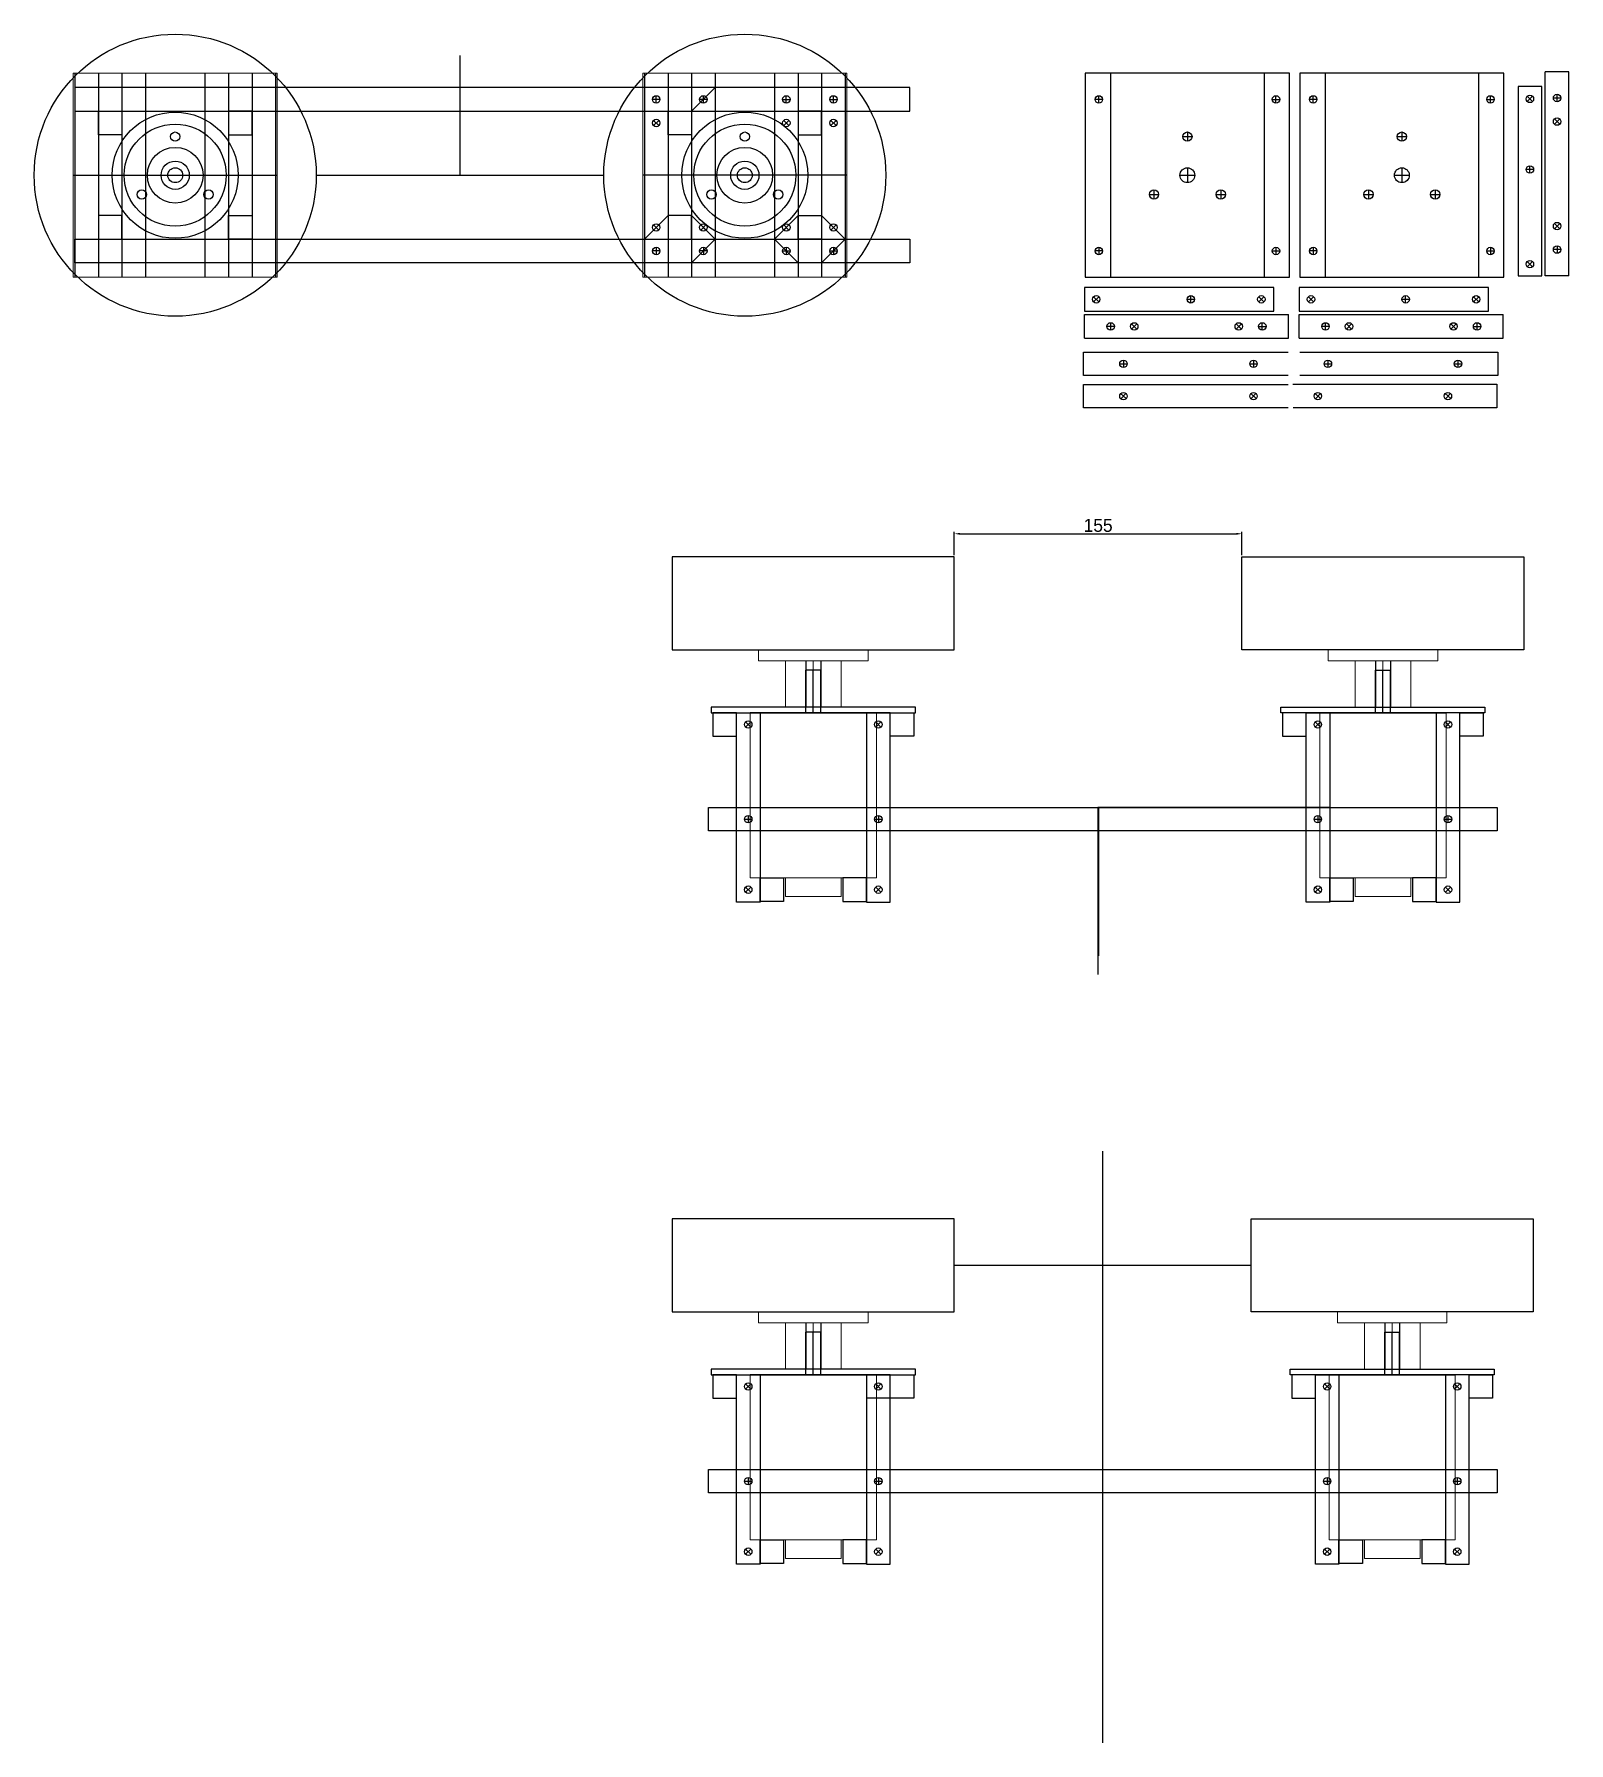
# Model space of a CAD drawing. Header units: millimetres. Extents: x -15418 to 43885, y -27590 to 23052.
# Drawn here: x 34758 to 35585, y 4579 to 5499 of the extents above; entities that cross this region are included whole.
import ezdxf

# ---------------------------------------------------------------- set-up
doc = ezdxf.new("R2010")
doc.units = ezdxf.units.MM
doc.header["$LTSCALE"] = 0.5
doc.layers.get('0').update_dxf_attribs({"lineweight": 5})
doc.layers.get('Defpoints').update_dxf_attribs({"color": 4})
for name, color, linetype in [('Layer1', 1, 'Continuous'), ('Layer2', 2, 'Continuous'), ('Layer4', 6, 'Continuous')]:
    doc.layers.add(name, color=color, linetype=linetype)
doc.dimstyles.new('ISO-25', dxfattribs={"dimtxt": 7, "dimasz": 3, "dimexe": 1, "dimexo": 1, "dimgap": 1, "dimtad": 1, "dimtoh": 1, "dimdec": 3, "dimdsep": 46, "dimtxsty": 'Standard', "dimcen": 2.5, "dimadec": 0, "dimazin": 0, "dimtfac": 1, "dimtdec": 3, "dimtmove": 0, "dimatfit": 3, "dimfxl": 1, "dimarcsym": 1})

msp = doc.modelspace()

# ---------------------------------------------------------------- blocks, each defined once
blk = doc.blocks.new('*D68')
at = {"layer": 'Defpoints', "color": 0, "transparency": 16777216}
for p in [(35409.02, 5230.22), (35254.02, 5217.77), (35409.02, 5217.77)]:
    blk.add_point(p, dxfattribs=at)
at = {"layer": 'Layer1', "color": 0, "lineweight": -2, "transparency": 16777216}
for p, q in [((35254.02, 5218.77), (35254.02, 5231.22)), ((35409.02, 5218.77), (35409.02, 5231.22)), ((35257.02, 5230.22), (35406.02, 5230.22))]:
    blk.add_line(p, q, dxfattribs=at)
at = {"layer": 'Layer1', "color": 0, "transparency": 16777216}
for points in [[(35257.02, 5230.72), (35257.02, 5229.72), (35254.02, 5230.22)], [(35406.02, 5230.72), (35406.02, 5229.72), (35409.02, 5230.22)]]:
    blk.add_solid(points, dxfattribs=at)
at = {"layer": 'Layer1', "color": 0, "transparency": 16777216, "insert": (35331.52, 5234.72), "char_height": 7, "attachment_point": 5}
blk.add_mtext('155', dxfattribs=at)

# ---------------------------------------------------------------- dimensions: what is measured, and where the dimension line sits
at = {"layer": 'Layer1', "transparency": 33554661}
dim = msp.add_linear_dim(base=(35409.0222, 5230.2221), p1=(35254.0222, 5217.77), p2=(35409.0222, 5217.77), dimstyle='ISO-25', dxfattribs=at)
dim.commit()
dim.dimension.update_dxf_attribs({"geometry": '*D68', "text_midpoint": (35331.5222, 5234.7221)})

# ---------------------------------------------------------------- linework, layer by layer
at = {"transparency": 33554661}
for p, q in [((34779.1131, 5368.4726), (34779.1131, 5478.4726)), ((34779.1131, 5478.4726), (34889.1131, 5478.4726)), ((34889.1131, 5478.4726), (34889.1131, 5368.4726)), ((35086.1131, 5478.4726), (35086.1131, 5368.4726)), ((35196.1131, 5478.4726), (35086.1131, 5478.4726)), ((35196.1131, 5368.4726), (35196.1131, 5478.4726)), ((34889.1131, 5368.4726), (34779.1131, 5368.4726)), ((35086.1131, 5368.4726), (35196.1131, 5368.4726)), ((35207.5222, 5167.77), (35148.5222, 5167.77)), ((35148.5222, 5167.77), (35148.5222, 5161.77)), ((35207.5222, 5161.77), (35207.5222, 5167.77)), ((35455.5222, 5167.77), (35514.5222, 5167.77)), ((35455.5222, 5161.77), (35455.5222, 5167.77)), ((35514.5222, 5167.77), (35514.5222, 5161.77)), ((35148.5222, 5161.77), (35207.5222, 5161.77)), ((35163.0222, 5161.77), (35163.0222, 5136.77)), ((35178.0222, 5161.77), (35178.0222, 5136.77)), ((35193.0222, 5161.77), (35193.0222, 5136.77)), ((35514.5222, 5161.77), (35455.5222, 5161.77)), ((35470.0222, 5161.77), (35470.0222, 5136.77)), ((35485.0222, 5161.77), (35485.0222, 5136.77)), ((35500.0222, 5161.77), (35500.0222, 5136.77)), ((35144.0222, 5044.77), (35144.0222, 5133.77)), ((35163.0222, 5136.77), (35193.0222, 5136.77)), ((35212.0222, 5133.77), (35212.0222, 5044.77)), ((35451.0222, 5133.77), (35451.0222, 5044.77)), ((35500.0222, 5136.77), (35470.0222, 5136.77)), ((35519.0222, 5044.77), (35519.0222, 5133.77)), ((35212.0222, 5044.77), (35144.0222, 5044.77)), ((35163.0222, 5034.72), (35163.0222, 5044.77)), ((35163.0222, 5044.77), (35193.0222, 5044.77)), ((35193.0222, 5044.77), (35193.0222, 5034.72)), ((35451.0222, 5044.77), (35519.0222, 5044.77)), ((35470.0222, 5044.77), (35470.0222, 5034.72)), ((35500.0222, 5044.77), (35470.0222, 5044.77)), ((35500.0222, 5034.72), (35500.0222, 5044.77)), ((35193.0222, 5034.72), (35163.0222, 5034.72)), ((35470.0222, 5034.72), (35500.0222, 5034.72)), ((35207.5222, 4811.0053), (35148.5222, 4811.0053)), ((35148.5222, 4811.0053), (35148.5222, 4805.0053)), ((35207.5222, 4805.0053), (35207.5222, 4811.0053)), ((35460.5222, 4811.0053), (35519.5222, 4811.0053)), ((35460.5222, 4805.0053), (35460.5222, 4811.0053)), ((35519.5222, 4811.0053), (35519.5222, 4805.0053)), ((35148.5222, 4805.0053), (35207.5222, 4805.0053)), ((35163.0222, 4805.0053), (35163.0222, 4780.0053)), ((35178.0222, 4805.0053), (35178.0222, 4780.0053)), ((35193.0222, 4805.0053), (35193.0222, 4780.0053)), ((35519.5222, 4805.0053), (35460.5222, 4805.0053)), ((35475.0222, 4805.0053), (35475.0222, 4780.0053)), ((35490.0222, 4805.0053), (35490.0222, 4780.0053)), ((35505.0222, 4805.0053), (35505.0222, 4780.0053)), ((35163.0222, 4780.0053), (35193.0222, 4780.0053)), ((35505.0222, 4780.0053), (35475.0222, 4780.0053)), ((35144.0222, 4688.0053), (35144.0222, 4777.0053)), ((35212.0222, 4777.0053), (35212.0222, 4688.0053)), ((35456.0222, 4777.0053), (35456.0222, 4688.0053)), ((35524.0222, 4688.0053), (35524.0222, 4777.0053)), ((35212.0222, 4688.0053), (35144.0222, 4688.0053)), ((35163.0222, 4677.9553), (35163.0222, 4688.0053)), ((35163.0222, 4688.0053), (35193.0222, 4688.0053)), ((35193.0222, 4688.0053), (35193.0222, 4677.9553)), ((35456.0222, 4688.0053), (35524.0222, 4688.0053)), ((35475.0222, 4688.0053), (35475.0222, 4677.9553)), ((35505.0222, 4688.0053), (35475.0222, 4688.0053)), ((35505.0222, 4677.9553), (35505.0222, 4688.0053)), ((35193.0222, 4677.9553), (35163.0222, 4677.9553)), ((35475.0222, 4677.9553), (35505.0222, 4677.9553))]:
    msp.add_line(p, q, dxfattribs=at)
at = {"layer": 'Defpoints', "transparency": 33554661}
for p, q in [((34779.1131, 5423.4726), (34889.1131, 5423.4726)), ((35196.1131, 5423.4726), (35086.1131, 5423.4726))]:
    msp.add_line(p, q, dxfattribs=at)
for centre, radius in [((34834.1131, 5423.4726), 34), ((35141.1131, 5423.4726), 34), ((34834.1131, 5423.4726), 27.5), ((34834.1131, 5444.2572), 2.5), ((35141.1131, 5423.4726), 27.5), ((35141.1131, 5444.2572), 2.5), ((34834.1131, 5423.4726), 15), ((35141.1131, 5423.4726), 15), ((34834.1131, 5423.4726), 7.62), ((34834.1131, 5423.4726), 4), ((35141.1131, 5423.4726), 7.62), ((35141.1131, 5423.4726), 4), ((35123.1131, 5413.0803), 2.5), ((35159.1131, 5413.0803), 2.5)]:
    msp.add_circle(centre, radius, dxfattribs=at)
at = {"layer": 'Layer1', "transparency": 33554661}
for p, q in [((34987.6131, 5423.4726), (34987.6131, 5487.9375)), ((35572.506, 5369.2139), (35572.506, 5479.2139)), ((35585.206, 5479.2139), (35572.506, 5479.2139)), ((35585.206, 5369.2139), (35585.206, 5479.2139)), ((34780.0131, 5478.4726), (34780.0131, 5368.4726)), ((35230.0131, 5470.6726), (34780.0131, 5470.6726)), ((34780.0131, 5470.6726), (34780.0131, 5457.9726)), ((34792.7131, 5478.4726), (34792.7131, 5368.4726)), ((34805.4131, 5478.4726), (34805.4131, 5368.4726)), ((34818.1131, 5478.4726), (34818.1131, 5368.4726)), ((34850.1131, 5478.4726), (34850.1131, 5368.4726)), ((34862.8131, 5478.4726), (34862.8131, 5368.4726)), ((34875.5131, 5478.4726), (34875.5131, 5368.4726)), ((34888.2131, 5478.4726), (34888.2131, 5368.4726)), ((35087.0131, 5478.4726), (35087.0131, 5368.4726)), ((35099.7131, 5478.4726), (35099.7131, 5368.4726)), ((35112.4131, 5457.9726), (35125.1131, 5470.6726)), ((35182.5131, 5478.4726), (35182.5131, 5368.4726)), ((35195.2131, 5478.4726), (35195.2131, 5368.4726)), ((35230.0131, 5457.9726), (35230.0131, 5470.6726)), ((35324.6293, 5478.4789), (35324.6293, 5368.4789)), ((35434.6293, 5478.4789), (35324.6293, 5478.4789)), ((35338.2293, 5478.4726), (35338.2293, 5368.4726)), ((35421.0293, 5478.4726), (35421.0293, 5368.4726)), ((35434.6293, 5368.4789), (35434.6293, 5478.4789)), ((35440.2101, 5478.4789), (35440.2101, 5368.4789)), ((35550.2101, 5478.4789), (35440.2101, 5478.4789)), ((35453.8101, 5478.4726), (35453.8101, 5368.4726)), ((35536.6101, 5478.4726), (35536.6101, 5368.4726)), ((35550.2101, 5368.4789), (35550.2101, 5478.4789)), ((35570.6013, 5471.2139), (35557.9013, 5471.2139)), ((35557.9013, 5471.2139), (35557.9013, 5369.2139)), ((35570.6013, 5369.2139), (35570.6013, 5471.2139)), ((35095.3631, 5464.3226), (35091.3631, 5464.3226)), ((35093.3631, 5462.3226), (35093.3631, 5466.3226)), ((35120.7631, 5464.3226), (35116.7631, 5464.3226)), ((35118.7631, 5462.3226), (35118.7631, 5466.3226)), ((35161.4631, 5464.3226), (35165.4631, 5464.3226)), ((35163.4631, 5462.3226), (35163.4631, 5466.3226)), ((35186.8631, 5464.3226), (35190.8631, 5464.3226)), ((35188.8631, 5462.3226), (35188.8631, 5466.3226)), ((35333.8793, 5464.3289), (35329.8793, 5464.3289)), ((35331.8793, 5462.3289), (35331.8793, 5466.3289)), ((35425.3793, 5464.3289), (35429.3793, 5464.3289)), ((35427.3793, 5462.3289), (35427.3793, 5466.3289)), ((35449.4601, 5464.3289), (35445.4601, 5464.3289)), ((35447.4601, 5462.3289), (35447.4601, 5466.3289)), ((35540.9601, 5464.3289), (35544.9601, 5464.3289)), ((35542.9601, 5462.3289), (35542.9601, 5466.3289)), ((35565.6655, 5463.1496), (35562.8371, 5465.9781)), ((35565.6655, 5465.9781), (35562.8371, 5463.1496)), ((35580.856, 5465.0639), (35576.856, 5465.0639)), ((35578.856, 5463.0639), (35578.856, 5467.0639)), ((34780.0131, 5457.9726), (35230.0131, 5457.9726)), ((34792.7131, 5445.2726), (34792.7131, 5457.9726)), ((34792.7131, 5457.9726), (34805.4131, 5457.9726)), ((34805.4131, 5457.9726), (34805.4131, 5445.2726)), ((34875.5131, 5457.9726), (34862.8131, 5457.9726)), ((34862.8131, 5457.9726), (34862.8131, 5445.2726)), ((34875.5131, 5445.2726), (34875.5131, 5457.9726)), ((35091.9489, 5450.2084), (35094.7773, 5453.0368)), ((35091.9489, 5453.0368), (35094.7773, 5450.2084)), ((35099.7131, 5445.2726), (35099.7131, 5457.9726)), ((35099.7131, 5457.9726), (35112.4131, 5457.9726)), ((35112.4131, 5457.9726), (35112.4131, 5445.2726)), ((35164.8773, 5450.2084), (35162.0489, 5453.0368)), ((35164.8773, 5453.0368), (35162.0489, 5450.2084)), ((35182.5131, 5457.9726), (35169.8131, 5457.9726)), ((35169.8131, 5457.9726), (35169.8131, 5445.2726)), ((35182.5131, 5445.2726), (35182.5131, 5457.9726)), ((35190.2773, 5450.2084), (35187.4489, 5453.0368)), ((35190.2773, 5453.0368), (35187.4489, 5450.2084)), ((35577.4418, 5450.9496), (35580.2702, 5453.7781)), ((35577.4418, 5453.7781), (35580.2702, 5450.9496)), ((34805.4131, 5445.2726), (34792.7131, 5445.2726)), ((34862.8131, 5445.2726), (34875.5131, 5445.2726)), ((35112.4131, 5445.2726), (35099.7131, 5445.2726)), ((35169.8131, 5445.2726), (35182.5131, 5445.2726)), ((35377.1293, 5444.2635), (35382.1293, 5444.2635)), ((35379.6293, 5446.7635), (35379.6293, 5441.7635)), ((35492.7101, 5444.2635), (35497.7101, 5444.2635)), ((35495.2101, 5446.7635), (35495.2101, 5441.7635)), ((35379.6293, 5427.4789), (35379.6293, 5419.4789)), ((35495.2101, 5427.4789), (35495.2101, 5419.4789)), ((35566.2513, 5426.5639), (35562.2513, 5426.5639)), ((35564.2513, 5424.5639), (35564.2513, 5428.5639)), ((34910.1131, 5423.4726), (35065.1131, 5423.4726)), ((35361.6293, 5415.5866), (35361.6293, 5410.5866)), ((35375.6293, 5423.4789), (35383.6293, 5423.4789)), ((35397.6293, 5415.5866), (35397.6293, 5410.5866)), ((35477.2101, 5415.5866), (35477.2101, 5410.5866)), ((35491.2101, 5423.4789), (35499.2101, 5423.4789)), ((35513.2101, 5415.5866), (35513.2101, 5410.5866)), ((35359.1293, 5413.0866), (35364.1293, 5413.0866)), ((35395.1293, 5413.0866), (35400.1293, 5413.0866)), ((35474.7101, 5413.0866), (35479.7101, 5413.0866)), ((35510.7101, 5413.0866), (35515.7101, 5413.0866)), ((34805.4131, 5401.6726), (34792.7131, 5401.6726)), ((34792.7131, 5401.6726), (34792.7131, 5388.9726)), ((34805.4131, 5388.9726), (34805.4131, 5401.6726)), ((34862.8131, 5401.6726), (34875.5131, 5401.6726)), ((34862.8131, 5388.9726), (34862.8131, 5401.6726)), ((34875.5131, 5401.6726), (34875.5131, 5388.9726)), ((35099.7131, 5401.6726), (35087.0131, 5388.9726)), ((35094.7773, 5396.7368), (35091.9489, 5393.9084)), ((35094.7773, 5393.9084), (35091.9489, 5396.7368)), ((35091.9489, 5396.7368), (35094.7773, 5393.9084)), ((35091.9489, 5393.9084), (35094.7773, 5396.7368)), ((35112.4131, 5401.6726), (35099.7131, 5401.6726)), ((35099.7131, 5401.6726), (35099.7131, 5388.9726)), ((35112.4131, 5388.9726), (35112.4131, 5401.6726)), ((35112.4131, 5401.6726), (35125.1131, 5388.9726)), ((35120.1773, 5396.7368), (35117.3489, 5393.9084)), ((35120.1773, 5393.9084), (35117.3489, 5396.7368)), ((35169.8131, 5401.6726), (35157.1131, 5388.9726)), ((35164.8773, 5396.7368), (35162.0489, 5393.9084)), ((35164.8773, 5393.9084), (35162.0489, 5396.7368)), ((35169.8131, 5401.6726), (35182.5131, 5401.6726)), ((35169.8131, 5388.9726), (35169.8131, 5401.6726)), ((35182.5131, 5401.6726), (35182.5131, 5388.9726)), ((35182.5131, 5401.6726), (35195.2131, 5388.9726)), ((35190.2773, 5396.7368), (35187.4489, 5393.9084)), ((35190.2773, 5393.9084), (35187.4489, 5396.7368)), ((35577.4418, 5397.4781), (35580.2702, 5394.6496)), ((35577.4418, 5394.6496), (35580.2702, 5397.4781)), ((34780.0131, 5388.9726), (35230.0131, 5388.9726)), ((34780.0131, 5376.2726), (34780.0131, 5388.9726)), ((34792.7131, 5388.9726), (34805.4131, 5388.9726)), ((34875.5131, 5388.9726), (34862.8131, 5388.9726)), ((35099.7131, 5388.9726), (35112.4131, 5388.9726)), ((35112.4131, 5376.2726), (35125.1131, 5388.9726)), ((35157.1131, 5388.9726), (35169.8131, 5376.2726)), ((35182.5131, 5388.9726), (35169.8131, 5388.9726)), ((35195.2131, 5388.9726), (35182.5131, 5376.2726)), ((35230.0131, 5388.9726), (35230.0131, 5376.2726)), ((35095.3631, 5382.6226), (35091.3631, 5382.6226)), ((35093.3631, 5384.6226), (35093.3631, 5380.6226)), ((35120.7631, 5382.6226), (35116.7631, 5382.6226)), ((35118.7631, 5384.6226), (35118.7631, 5380.6226)), ((35161.4631, 5382.6226), (35165.4631, 5382.6226)), ((35163.4631, 5384.6226), (35163.4631, 5380.6226)), ((35186.8631, 5382.6226), (35190.8631, 5382.6226)), ((35188.8631, 5384.6226), (35188.8631, 5380.6226)), ((35333.8793, 5382.6289), (35329.8793, 5382.6289)), ((35331.8793, 5384.6289), (35331.8793, 5380.6289)), ((35425.3793, 5382.6289), (35429.3793, 5382.6289)), ((35427.3793, 5384.6289), (35427.3793, 5380.6289)), ((35449.4601, 5382.6289), (35445.4601, 5382.6289)), ((35447.4601, 5384.6289), (35447.4601, 5380.6289)), ((35540.9601, 5382.6289), (35544.9601, 5382.6289)), ((35542.9601, 5384.6289), (35542.9601, 5380.6289)), ((35580.856, 5383.3639), (35576.856, 5383.3639)), ((35578.856, 5385.3639), (35578.856, 5381.3639)), ((35230.0131, 5376.2726), (34780.0131, 5376.2726)), ((35324.6293, 5368.4789), (35434.6293, 5368.4789)), ((35440.2101, 5368.4789), (35550.2101, 5368.4789)), ((35557.9013, 5369.2139), (35570.6013, 5369.2139)), ((35562.8371, 5374.1496), (35565.6655, 5376.9781)), ((35562.8371, 5376.9781), (35565.6655, 5374.1496)), ((35585.206, 5369.2139), (35572.506, 5369.2139)), ((35324.1516, 5362.9328), (35324.1516, 5350.2328)), ((35426.1516, 5362.9328), (35324.1516, 5362.9328)), ((35426.1516, 5350.2328), (35426.1516, 5362.9328)), ((35439.8999, 5362.9328), (35439.8999, 5350.2328)), ((35541.8999, 5362.9328), (35439.8999, 5362.9328)), ((35541.8999, 5350.2328), (35541.8999, 5362.9328)), ((35324.1516, 5350.2328), (35426.1516, 5350.2328)), ((35329.0874, 5357.997), (35331.9158, 5355.1685)), ((35331.9158, 5357.997), (35329.0874, 5355.1685)), ((35379.5016, 5356.5828), (35383.5016, 5356.5828)), ((35381.5016, 5354.5828), (35381.5016, 5358.5828)), ((35418.0874, 5355.1685), (35420.9158, 5357.997)), ((35420.9158, 5355.1685), (35418.0874, 5357.997)), ((35439.8999, 5350.2328), (35541.8999, 5350.2328)), ((35444.8357, 5357.997), (35447.6641, 5355.1685)), ((35447.6641, 5357.997), (35444.8357, 5355.1685)), ((35495.2499, 5356.5828), (35499.2499, 5356.5828)), ((35497.2499, 5354.5828), (35497.2499, 5358.5828)), ((35533.8357, 5355.1685), (35536.6641, 5357.997)), ((35536.6641, 5355.1685), (35533.8357, 5357.997)), ((35324.1516, 5348.3281), (35434.1516, 5348.3281)), ((35324.1516, 5335.6281), (35324.1516, 5348.3281)), ((35340.3016, 5341.9781), (35336.3016, 5341.9781)), ((35338.3016, 5339.9781), (35338.3016, 5343.9781)), ((35352.4158, 5343.3923), (35349.5874, 5340.5639)), ((35349.5874, 5343.3923), (35352.4158, 5340.5639)), ((35405.8874, 5343.3923), (35408.7158, 5340.5639)), ((35408.7158, 5343.3923), (35405.8874, 5340.5639)), ((35418.0016, 5341.9781), (35422.0016, 5341.9781)), ((35420.0016, 5339.9781), (35420.0016, 5343.9781)), ((35434.1516, 5335.6281), (35434.1516, 5348.3281)), ((35439.8999, 5348.3281), (35549.8999, 5348.3281)), ((35439.8999, 5335.6281), (35439.8999, 5348.3281)), ((35456.0499, 5341.9781), (35452.0499, 5341.9781)), ((35454.0499, 5339.9781), (35454.0499, 5343.9781)), ((35468.1641, 5343.3923), (35465.3357, 5340.5639)), ((35465.3357, 5343.3923), (35468.1641, 5340.5639)), ((35521.6357, 5343.3923), (35524.4641, 5340.5639)), ((35524.4641, 5343.3923), (35521.6357, 5340.5639)), ((35533.7499, 5341.9781), (35537.7499, 5341.9781)), ((35535.7499, 5339.9781), (35535.7499, 5343.9781)), ((35549.8999, 5335.6281), (35549.8999, 5348.3281)), ((35324.1516, 5335.6281), (35434.1516, 5335.6281)), ((35439.8999, 5335.6281), (35549.8999, 5335.6281)), ((35323.7014, 5315.4729), (35323.7014, 5328.1729)), ((35323.7014, 5328.1729), (35433.9885, 5328.1729)), ((35345.1514, 5323.8229), (35345.1514, 5319.8229)), ((35415.2514, 5323.8229), (35415.2514, 5319.8229)), ((35440.2701, 5328.1374), (35546.9169, 5328.1374)), ((35455.3669, 5323.7874), (35455.3669, 5319.7874)), ((35525.4669, 5323.7874), (35525.4669, 5319.7874)), ((35546.9169, 5328.1374), (35546.9169, 5315.4374)), ((35433.9885, 5315.4729), (35323.7014, 5315.4729)), ((35343.1514, 5321.8229), (35347.1514, 5321.8229)), ((35413.2514, 5321.8229), (35417.2514, 5321.8229)), ((35546.9169, 5315.4374), (35440.2701, 5315.4374)), ((35453.3669, 5321.7874), (35457.3669, 5321.7874)), ((35523.4669, 5321.7874), (35527.4669, 5321.7874)), ((35323.7014, 5298.0597), (35323.7014, 5310.7597)), ((35323.7014, 5310.7597), (35433.9885, 5310.7597)), ((35343.6696, 5305.753), (35346.6332, 5303.0665)), ((35346.4947, 5305.8915), (35343.8082, 5302.9279)), ((35413.7696, 5305.753), (35416.7332, 5303.0665)), ((35416.5947, 5305.8915), (35413.9082, 5302.9279)), ((35436.5118, 5310.7755), (35546.4933, 5310.7755)), ((35448.4615, 5305.7687), (35451.4251, 5303.0823)), ((35451.2866, 5305.9073), (35448.6001, 5302.9437)), ((35518.5615, 5305.7687), (35521.5251, 5303.0823)), ((35521.3866, 5305.9073), (35518.7001, 5302.9437)), ((35546.4933, 5310.7755), (35546.4933, 5298.0755)), ((35433.9885, 5298.0597), (35323.7014, 5298.0597)), ((35546.4933, 5298.0755), (35436.6485, 5298.0755)), ((35254.0222, 5217.77), (35102.0222, 5217.77)), ((35102.0222, 5217.77), (35102.0222, 5167.77)), ((35254.0222, 5167.77), (35254.0222, 5217.77)), ((35409.0222, 5167.77), (35409.0222, 5217.77)), ((35409.0222, 5217.77), (35561.0222, 5217.77)), ((35561.0222, 5217.77), (35561.0222, 5167.77)), ((35102.0222, 5167.77), (35254.0222, 5167.77)), ((35561.0222, 5167.77), (35409.0222, 5167.77)), ((35174.0222, 5133.77), (35174.0222, 5156.77)), ((35182.0222, 5156.77), (35174.0222, 5156.77)), ((35178.0222, 5133.77), (35178.0222, 5156.77)), ((35182.0222, 5133.77), (35182.0222, 5156.77)), ((35481.0222, 5133.77), (35481.0222, 5156.77)), ((35481.0222, 5156.77), (35489.0222, 5156.77)), ((35485.0222, 5133.77), (35485.0222, 5156.77)), ((35489.0222, 5133.77), (35489.0222, 5156.77)), ((35233.0222, 5136.77), (35123.0222, 5136.77)), ((35123.0222, 5136.77), (35123.0222, 5133.77)), ((35123.0222, 5133.77), (35233.0222, 5133.77)), ((35136.6222, 5133.77), (35123.9222, 5133.77)), ((35123.9222, 5133.77), (35123.9222, 5121.07)), ((35136.6222, 5121.07), (35136.6222, 5133.77)), ((35136.6222, 5133.77), (35149.3222, 5133.77)), ((35136.6222, 5031.77), (35136.6222, 5133.77)), ((35212.0222, 5133.77), (35144.0222, 5133.77)), ((35149.3222, 5133.77), (35149.3222, 5031.77)), ((35182.0222, 5133.77), (35174.0222, 5133.77)), ((35219.4222, 5133.77), (35206.7222, 5133.77)), ((35206.7222, 5133.77), (35206.7222, 5031.77)), ((35219.4222, 5133.77), (35232.1222, 5133.77)), ((35219.4222, 5121.07), (35219.4222, 5133.77)), ((35219.4222, 5031.77), (35219.4222, 5133.77)), ((35232.1222, 5133.77), (35232.1222, 5121.07)), ((35233.0222, 5133.77), (35233.0222, 5136.77)), ((35430.0222, 5133.77), (35430.0222, 5136.77)), ((35430.0222, 5136.77), (35540.0222, 5136.77)), ((35540.0222, 5133.77), (35430.0222, 5133.77)), ((35443.6222, 5133.77), (35430.9222, 5133.77)), ((35430.9222, 5133.77), (35430.9222, 5121.07)), ((35443.6222, 5121.07), (35443.6222, 5133.77)), ((35443.6222, 5133.77), (35456.3222, 5133.77)), ((35443.6222, 5031.77), (35443.6222, 5133.77)), ((35451.0222, 5133.77), (35519.0222, 5133.77)), ((35456.3222, 5133.77), (35456.3222, 5031.77)), ((35481.0222, 5133.77), (35489.0222, 5133.77)), ((35526.4222, 5133.77), (35513.7222, 5133.77)), ((35513.7222, 5133.77), (35513.7222, 5031.77)), ((35526.4222, 5133.77), (35539.1222, 5133.77)), ((35526.4222, 5121.07), (35526.4222, 5133.77)), ((35526.4222, 5031.77), (35526.4222, 5133.77)), ((35539.1222, 5133.77), (35539.1222, 5121.07)), ((35540.0222, 5136.77), (35540.0222, 5133.77)), ((35123.9222, 5121.07), (35136.6222, 5121.07)), ((35144.3864, 5128.8342), (35141.558, 5126.0058)), ((35144.3864, 5126.0058), (35141.558, 5128.8342)), ((35214.4864, 5128.8342), (35211.658, 5126.0058)), ((35214.4864, 5126.0058), (35211.658, 5128.8342)), ((35232.1222, 5121.07), (35219.4222, 5121.07)), ((35430.9222, 5121.07), (35443.6222, 5121.07)), ((35451.3864, 5128.8342), (35448.558, 5126.0058)), ((35451.3864, 5126.0058), (35448.558, 5128.8342)), ((35521.4864, 5128.8342), (35518.658, 5126.0058)), ((35521.4864, 5126.0058), (35518.658, 5128.8342)), ((35539.1222, 5121.07), (35526.4222, 5121.07)), ((35121.5222, 5070.07), (35121.5222, 5082.77)), ((35121.5222, 5082.77), (35546.5222, 5082.77)), ((35140.9722, 5076.42), (35144.9722, 5076.42)), ((35142.9722, 5078.42), (35142.9722, 5074.42)), ((35206.7222, 5082.77), (35331.7222, 5082.77)), ((35211.0722, 5076.42), (35215.0722, 5076.42)), ((35213.0722, 5078.42), (35213.0722, 5074.42)), ((35456.3222, 5082.77), (35331.3222, 5082.77)), ((35331.3222, 5082.77), (35331.3222, 5002.77)), ((35331.7222, 5082.77), (35331.7222, 5002.77)), ((35447.9722, 5076.42), (35451.9722, 5076.42)), ((35449.9722, 5078.42), (35449.9722, 5074.42)), ((35518.0722, 5076.42), (35522.0722, 5076.42)), ((35520.0722, 5078.42), (35520.0722, 5074.42)), ((35546.5222, 5082.77), (35546.5222, 5070.07)), ((35546.5222, 5070.07), (35121.5222, 5070.07)), ((35141.558, 5039.8342), (35144.3864, 5037.0058)), ((35141.558, 5037.0058), (35144.3864, 5039.8342)), ((35149.3222, 5032.07), (35149.3222, 5044.77)), ((35149.3222, 5044.77), (35162.0222, 5044.77)), ((35149.3222, 5032.07), (35149.3222, 5044.77)), ((35149.3222, 5044.77), (35162.0222, 5044.77)), ((35162.0222, 5044.77), (35162.0222, 5032.07)), ((35162.0222, 5044.77), (35162.0222, 5032.07)), ((35194.0222, 5044.77), (35194.0222, 5032.07)), ((35206.7222, 5044.77), (35194.0222, 5044.77)), ((35206.7222, 5032.07), (35206.7222, 5044.77)), ((35211.658, 5039.8342), (35214.4864, 5037.0058)), ((35211.658, 5037.0058), (35214.4864, 5039.8342)), ((35448.558, 5039.8342), (35451.3864, 5037.0058)), ((35448.558, 5037.0058), (35451.3864, 5039.8342)), ((35456.3222, 5032.07), (35456.3222, 5044.77)), ((35456.3222, 5044.77), (35469.0222, 5044.77)), ((35469.0222, 5044.77), (35469.0222, 5032.07)), ((35501.0222, 5044.77), (35501.0222, 5032.07)), ((35513.7222, 5044.77), (35501.0222, 5044.77)), ((35501.0222, 5044.77), (35501.0222, 5032.07)), ((35513.7222, 5044.77), (35501.0222, 5044.77)), ((35513.7222, 5032.07), (35513.7222, 5044.77)), ((35513.7222, 5032.07), (35513.7222, 5044.77)), ((35518.658, 5039.8342), (35521.4864, 5037.0058)), ((35518.658, 5037.0058), (35521.4864, 5039.8342)), ((35149.3222, 5031.77), (35136.6222, 5031.77)), ((35162.0222, 5032.07), (35149.3222, 5032.07)), ((35162.0222, 5032.07), (35149.3222, 5032.07)), ((35194.0222, 5032.07), (35206.7222, 5032.07)), ((35206.7222, 5031.77), (35219.4222, 5031.77)), ((35456.3222, 5031.77), (35443.6222, 5031.77)), ((35469.0222, 5032.07), (35456.3222, 5032.07)), ((35501.0222, 5032.07), (35513.7222, 5032.07)), ((35501.0222, 5032.07), (35513.7222, 5032.07)), ((35513.7222, 5031.77), (35526.4222, 5031.77)), ((35331.3222, 5002.77), (35331.3222, 4992.77)), ((35334.0222, 4578.6493), (35334.0222, 4897.4443)), ((35254.0222, 4861.0053), (35102.0222, 4861.0053)), ((35102.0222, 4861.0053), (35102.0222, 4811.0053)), ((35254.0222, 4811.0053), (35254.0222, 4861.0053)), ((35414.0222, 4811.0053), (35414.0222, 4861.0053)), ((35414.0222, 4861.0053), (35566.0222, 4861.0053)), ((35566.0222, 4861.0053), (35566.0222, 4811.0053)), ((35254.0222, 4836.0053), (35414.0222, 4836.0053)), ((35102.0222, 4811.0053), (35254.0222, 4811.0053)), ((35566.0222, 4811.0053), (35414.0222, 4811.0053)), ((35174.0222, 4777.0053), (35174.0222, 4800.0053)), ((35182.0222, 4800.0053), (35174.0222, 4800.0053)), ((35178.0222, 4777.0053), (35178.0222, 4800.0053)), ((35182.0222, 4777.0053), (35182.0222, 4800.0053)), ((35486.0222, 4777.0053), (35486.0222, 4800.0053)), ((35486.0222, 4800.0053), (35494.0222, 4800.0053)), ((35490.0222, 4777.0053), (35490.0222, 4800.0053)), ((35494.0222, 4777.0053), (35494.0222, 4800.0053)), ((35233.0222, 4780.0053), (35123.0222, 4780.0053)), ((35123.0222, 4780.0053), (35123.0222, 4777.0053)), ((35233.0222, 4777.0053), (35233.0222, 4780.0053)), ((35435.0222, 4777.0053), (35435.0222, 4780.0053)), ((35435.0222, 4780.0053), (35545.0222, 4780.0053)), ((35545.0222, 4780.0053), (35545.0222, 4777.0053)), ((35123.0222, 4777.0053), (35233.0222, 4777.0053)), ((35136.6222, 4777.0053), (35123.9222, 4777.0053)), ((35123.9222, 4777.0053), (35123.9222, 4764.3053)), ((35136.6222, 4764.3053), (35136.6222, 4777.0053)), ((35136.6222, 4777.0053), (35149.3222, 4777.0053)), ((35136.6222, 4675.0053), (35136.6222, 4777.0053)), ((35144.3864, 4772.0695), (35141.558, 4769.2411)), ((35144.3864, 4769.2411), (35141.558, 4772.0695)), ((35212.0222, 4777.0053), (35144.0222, 4777.0053)), ((35149.3222, 4777.0053), (35149.3222, 4675.0053)), ((35182.0222, 4777.0053), (35174.0222, 4777.0053)), ((35219.4222, 4777.0053), (35206.7222, 4777.0053)), ((35206.7222, 4777.0053), (35206.7222, 4675.0053)), ((35214.4864, 4772.0695), (35211.658, 4769.2411)), ((35214.4864, 4769.2411), (35211.658, 4772.0695)), ((35219.4222, 4777.0053), (35232.1222, 4777.0053)), ((35219.4222, 4764.3053), (35219.4222, 4777.0053)), ((35219.4222, 4675.0053), (35219.4222, 4777.0053)), ((35232.1222, 4777.0053), (35232.1222, 4764.3053)), ((35545.0222, 4777.0053), (35435.0222, 4777.0053)), ((35448.6222, 4777.0053), (35435.9222, 4777.0053)), ((35435.9222, 4777.0053), (35435.9222, 4764.3053)), ((35448.6222, 4764.3053), (35448.6222, 4777.0053)), ((35448.6222, 4777.0053), (35461.3222, 4777.0053)), ((35448.6222, 4675.0053), (35448.6222, 4777.0053)), ((35453.558, 4772.0695), (35456.3864, 4769.2411)), ((35453.558, 4769.2411), (35456.3864, 4772.0695)), ((35456.0222, 4777.0053), (35524.0222, 4777.0053)), ((35461.3222, 4777.0053), (35461.3222, 4675.0053)), ((35486.0222, 4777.0053), (35494.0222, 4777.0053)), ((35531.4222, 4777.0053), (35518.7222, 4777.0053)), ((35518.7222, 4777.0053), (35518.7222, 4675.0053)), ((35523.658, 4772.0695), (35526.4864, 4769.2411)), ((35523.658, 4769.2411), (35526.4864, 4772.0695)), ((35531.4222, 4777.0053), (35544.1222, 4777.0053)), ((35531.4222, 4764.3053), (35531.4222, 4777.0053)), ((35531.4222, 4675.0053), (35531.4222, 4777.0053)), ((35544.1222, 4777.0053), (35544.1222, 4764.3053)), ((35123.9222, 4764.3053), (35136.6222, 4764.3053)), ((35232.1222, 4764.3053), (35206.7222, 4764.3053)), ((35435.9222, 4764.3053), (35448.6222, 4764.3053)), ((35544.1222, 4764.3053), (35531.4222, 4764.3053)), ((35121.5222, 4713.3053), (35121.5222, 4726.0053)), ((35121.5222, 4726.0053), (35546.5222, 4726.0053)), ((35546.5222, 4726.0053), (35546.5222, 4713.3053)), ((35140.9722, 4719.6553), (35144.9722, 4719.6553)), ((35142.9722, 4721.6553), (35142.9722, 4717.6553)), ((35211.0722, 4719.6553), (35215.0722, 4719.6553)), ((35213.0722, 4721.6553), (35213.0722, 4717.6553)), ((35452.9722, 4719.6553), (35456.9722, 4719.6553)), ((35454.9722, 4721.6553), (35454.9722, 4717.6553)), ((35523.0722, 4719.6553), (35527.0722, 4719.6553)), ((35525.0722, 4721.6553), (35525.0722, 4717.6553)), ((35546.5222, 4713.3053), (35121.5222, 4713.3053)), ((35149.3222, 4675.3053), (35149.3222, 4688.0053)), ((35149.3222, 4688.0053), (35162.0222, 4688.0053)), ((35149.3222, 4675.3053), (35149.3222, 4688.0053)), ((35149.3222, 4688.0053), (35162.0222, 4688.0053)), ((35162.0222, 4688.0053), (35162.0222, 4675.3053)), ((35162.0222, 4688.0053), (35162.0222, 4675.3053)), ((35194.0222, 4688.0053), (35194.0222, 4675.3053)), ((35206.7222, 4688.0053), (35194.0222, 4688.0053)), ((35206.7222, 4675.3053), (35206.7222, 4688.0053)), ((35461.3222, 4675.3053), (35461.3222, 4688.0053)), ((35461.3222, 4688.0053), (35474.0222, 4688.0053)), ((35474.0222, 4688.0053), (35474.0222, 4675.3053)), ((35506.0222, 4688.0053), (35506.0222, 4675.3053)), ((35518.7222, 4688.0053), (35506.0222, 4688.0053)), ((35506.0222, 4688.0053), (35506.0222, 4675.3053)), ((35518.7222, 4688.0053), (35506.0222, 4688.0053)), ((35518.7222, 4675.3053), (35518.7222, 4688.0053)), ((35518.7222, 4675.3053), (35518.7222, 4688.0053)), ((35141.558, 4683.0695), (35144.3864, 4680.2411)), ((35141.558, 4680.2411), (35144.3864, 4683.0695)), ((35211.658, 4683.0695), (35214.4864, 4680.2411)), ((35211.658, 4680.2411), (35214.4864, 4683.0695)), ((35453.558, 4683.0695), (35456.3864, 4680.2411)), ((35453.558, 4680.2411), (35456.3864, 4683.0695)), ((35523.658, 4683.0695), (35526.4864, 4680.2411)), ((35523.658, 4680.2411), (35526.4864, 4683.0695)), ((35149.3222, 4675.0053), (35136.6222, 4675.0053)), ((35162.0222, 4675.3053), (35149.3222, 4675.3053)), ((35162.0222, 4675.3053), (35149.3222, 4675.3053)), ((35194.0222, 4675.3053), (35206.7222, 4675.3053)), ((35206.7222, 4675.0053), (35219.4222, 4675.0053)), ((35461.3222, 4675.0053), (35448.6222, 4675.0053)), ((35474.0222, 4675.3053), (35461.3222, 4675.3053)), ((35506.0222, 4675.3053), (35518.7222, 4675.3053)), ((35506.0222, 4675.3053), (35518.7222, 4675.3053)), ((35518.7222, 4675.0053), (35531.4222, 4675.0053))]:
    msp.add_line(p, q, dxfattribs=at)
for centre, radius in [((35093.3631, 5464.3226), 2), ((35118.7631, 5464.3226), 2), ((35163.4631, 5464.3226), 2), ((35188.8631, 5464.3226), 2), ((35331.8793, 5464.3289), 2), ((35427.3793, 5464.3289), 2), ((35447.4601, 5464.3289), 2), ((35542.9601, 5464.3289), 2), ((35564.2513, 5464.5639), 2), ((35578.856, 5465.0639), 2), ((35093.3631, 5451.6226), 2), ((35163.4631, 5451.6226), 2), ((35188.8631, 5451.6226), 2), ((35578.856, 5452.3639), 2), ((35379.6293, 5444.2635), 2.5), ((35495.2101, 5444.2635), 2.5), ((35379.6293, 5423.4789), 4), ((35495.2101, 5423.4789), 4), ((35564.2513, 5426.5639), 2), ((34816.1131, 5413.0803), 2.5), ((34852.1131, 5413.0803), 2.5), ((35361.6293, 5413.0866), 2.5), ((35397.6293, 5413.0866), 2.5), ((35477.2101, 5413.0866), 2.5), ((35513.2101, 5413.0866), 2.5), ((35093.3631, 5395.3226), 2), ((35093.3631, 5395.3226), 2), ((35118.7631, 5395.3226), 2), ((35163.4631, 5395.3226), 2), ((35188.8631, 5395.3226), 2), ((35578.856, 5396.0639), 2), ((35093.3631, 5382.6226), 2), ((35118.7631, 5382.6226), 2), ((35163.4631, 5382.6226), 2), ((35188.8631, 5382.6226), 2), ((35331.8793, 5382.6289), 2), ((35427.3793, 5382.6289), 2), ((35447.4601, 5382.6289), 2), ((35542.9601, 5382.6289), 2), ((35578.856, 5383.3639), 2), ((35564.2513, 5375.5639), 2), ((35330.5016, 5356.5828), 2), ((35381.5016, 5356.5828), 2), ((35419.5016, 5356.5828), 2), ((35446.2499, 5356.5828), 2), ((35497.2499, 5356.5828), 2), ((35535.2499, 5356.5828), 2), ((35338.3016, 5341.9781), 2), ((35351.0016, 5341.9781), 2), ((35407.3016, 5341.9781), 2), ((35420.0016, 5341.9781), 2), ((35454.0499, 5341.9781), 2), ((35466.7499, 5341.9781), 2), ((35523.0499, 5341.9781), 2), ((35535.7499, 5341.9781), 2), ((35345.1514, 5321.8229), 2), ((35415.2514, 5321.8229), 2), ((35455.3669, 5321.7874), 2), ((35525.4669, 5321.7874), 2), ((35345.1514, 5304.4097), 2), ((35415.2514, 5304.4097), 2), ((35449.9433, 5304.4255), 2), ((35520.0433, 5304.4255), 2), ((35142.9722, 5127.42), 2), ((35213.0722, 5127.42), 2), ((35449.9722, 5127.42), 2), ((35520.0722, 5127.42), 2), ((35142.9722, 5076.42), 2), ((35213.0722, 5076.42), 2), ((35449.9722, 5076.42), 2), ((35520.0722, 5076.42), 2), ((35142.9722, 5038.42), 2), ((35213.0722, 5038.42), 2), ((35449.9722, 5038.42), 2), ((35520.0722, 5038.42), 2), ((35142.9722, 4770.6553), 2), ((35213.0722, 4770.6553), 2), ((35454.9722, 4770.6553), 2), ((35525.0722, 4770.6553), 2), ((35142.9722, 4719.6553), 2), ((35213.0722, 4719.6553), 2), ((35454.9722, 4719.6553), 2), ((35525.0722, 4719.6553), 2), ((35142.9722, 4681.6553), 2), ((35213.0722, 4681.6553), 2), ((35454.9722, 4681.6553), 2), ((35525.0722, 4681.6553), 2)]:
    msp.add_circle(centre, radius, dxfattribs=at)
at = {"layer": 'Layer2', "transparency": 33554661}
for p, q in [((35174.0222, 5161.77), (35174.0222, 5136.77)), ((35182.0222, 5161.77), (35182.0222, 5136.77)), ((35481.0222, 5161.77), (35481.0222, 5136.77)), ((35489.0222, 5161.77), (35489.0222, 5136.77)), ((35174.0222, 4805.0053), (35174.0222, 4780.0053)), ((35182.0222, 4805.0053), (35182.0222, 4780.0053)), ((35486.0222, 4805.0053), (35486.0222, 4780.0053)), ((35494.0222, 4805.0053), (35494.0222, 4780.0053))]:
    msp.add_line(p, q, dxfattribs=at)
for centre in [(34834.1131, 5423.4726), (35141.1131, 5423.4726)]:
    msp.add_circle(centre, 76, dxfattribs=at)
at = {"layer": 'Layer4', "transparency": 33554661}
for p, q in [((35112.4131, 5478.4726), (35112.4131, 5368.4726)), ((35125.1131, 5478.4726), (35125.1131, 5368.4726)), ((35157.1131, 5478.4726), (35157.1131, 5368.4726)), ((35169.8131, 5478.4726), (35169.8131, 5368.4726))]:
    msp.add_line(p, q, dxfattribs=at)

msp.set_redraw_order([(e.dxf.handle, doc.entitydb.next_handle()) for e in msp.query("TEXT MTEXT ATTDEF DIMENSION ARC_DIMENSION")])  # texts and dimensions are drawn at this point

doc.saveas('drawing.dxf')
